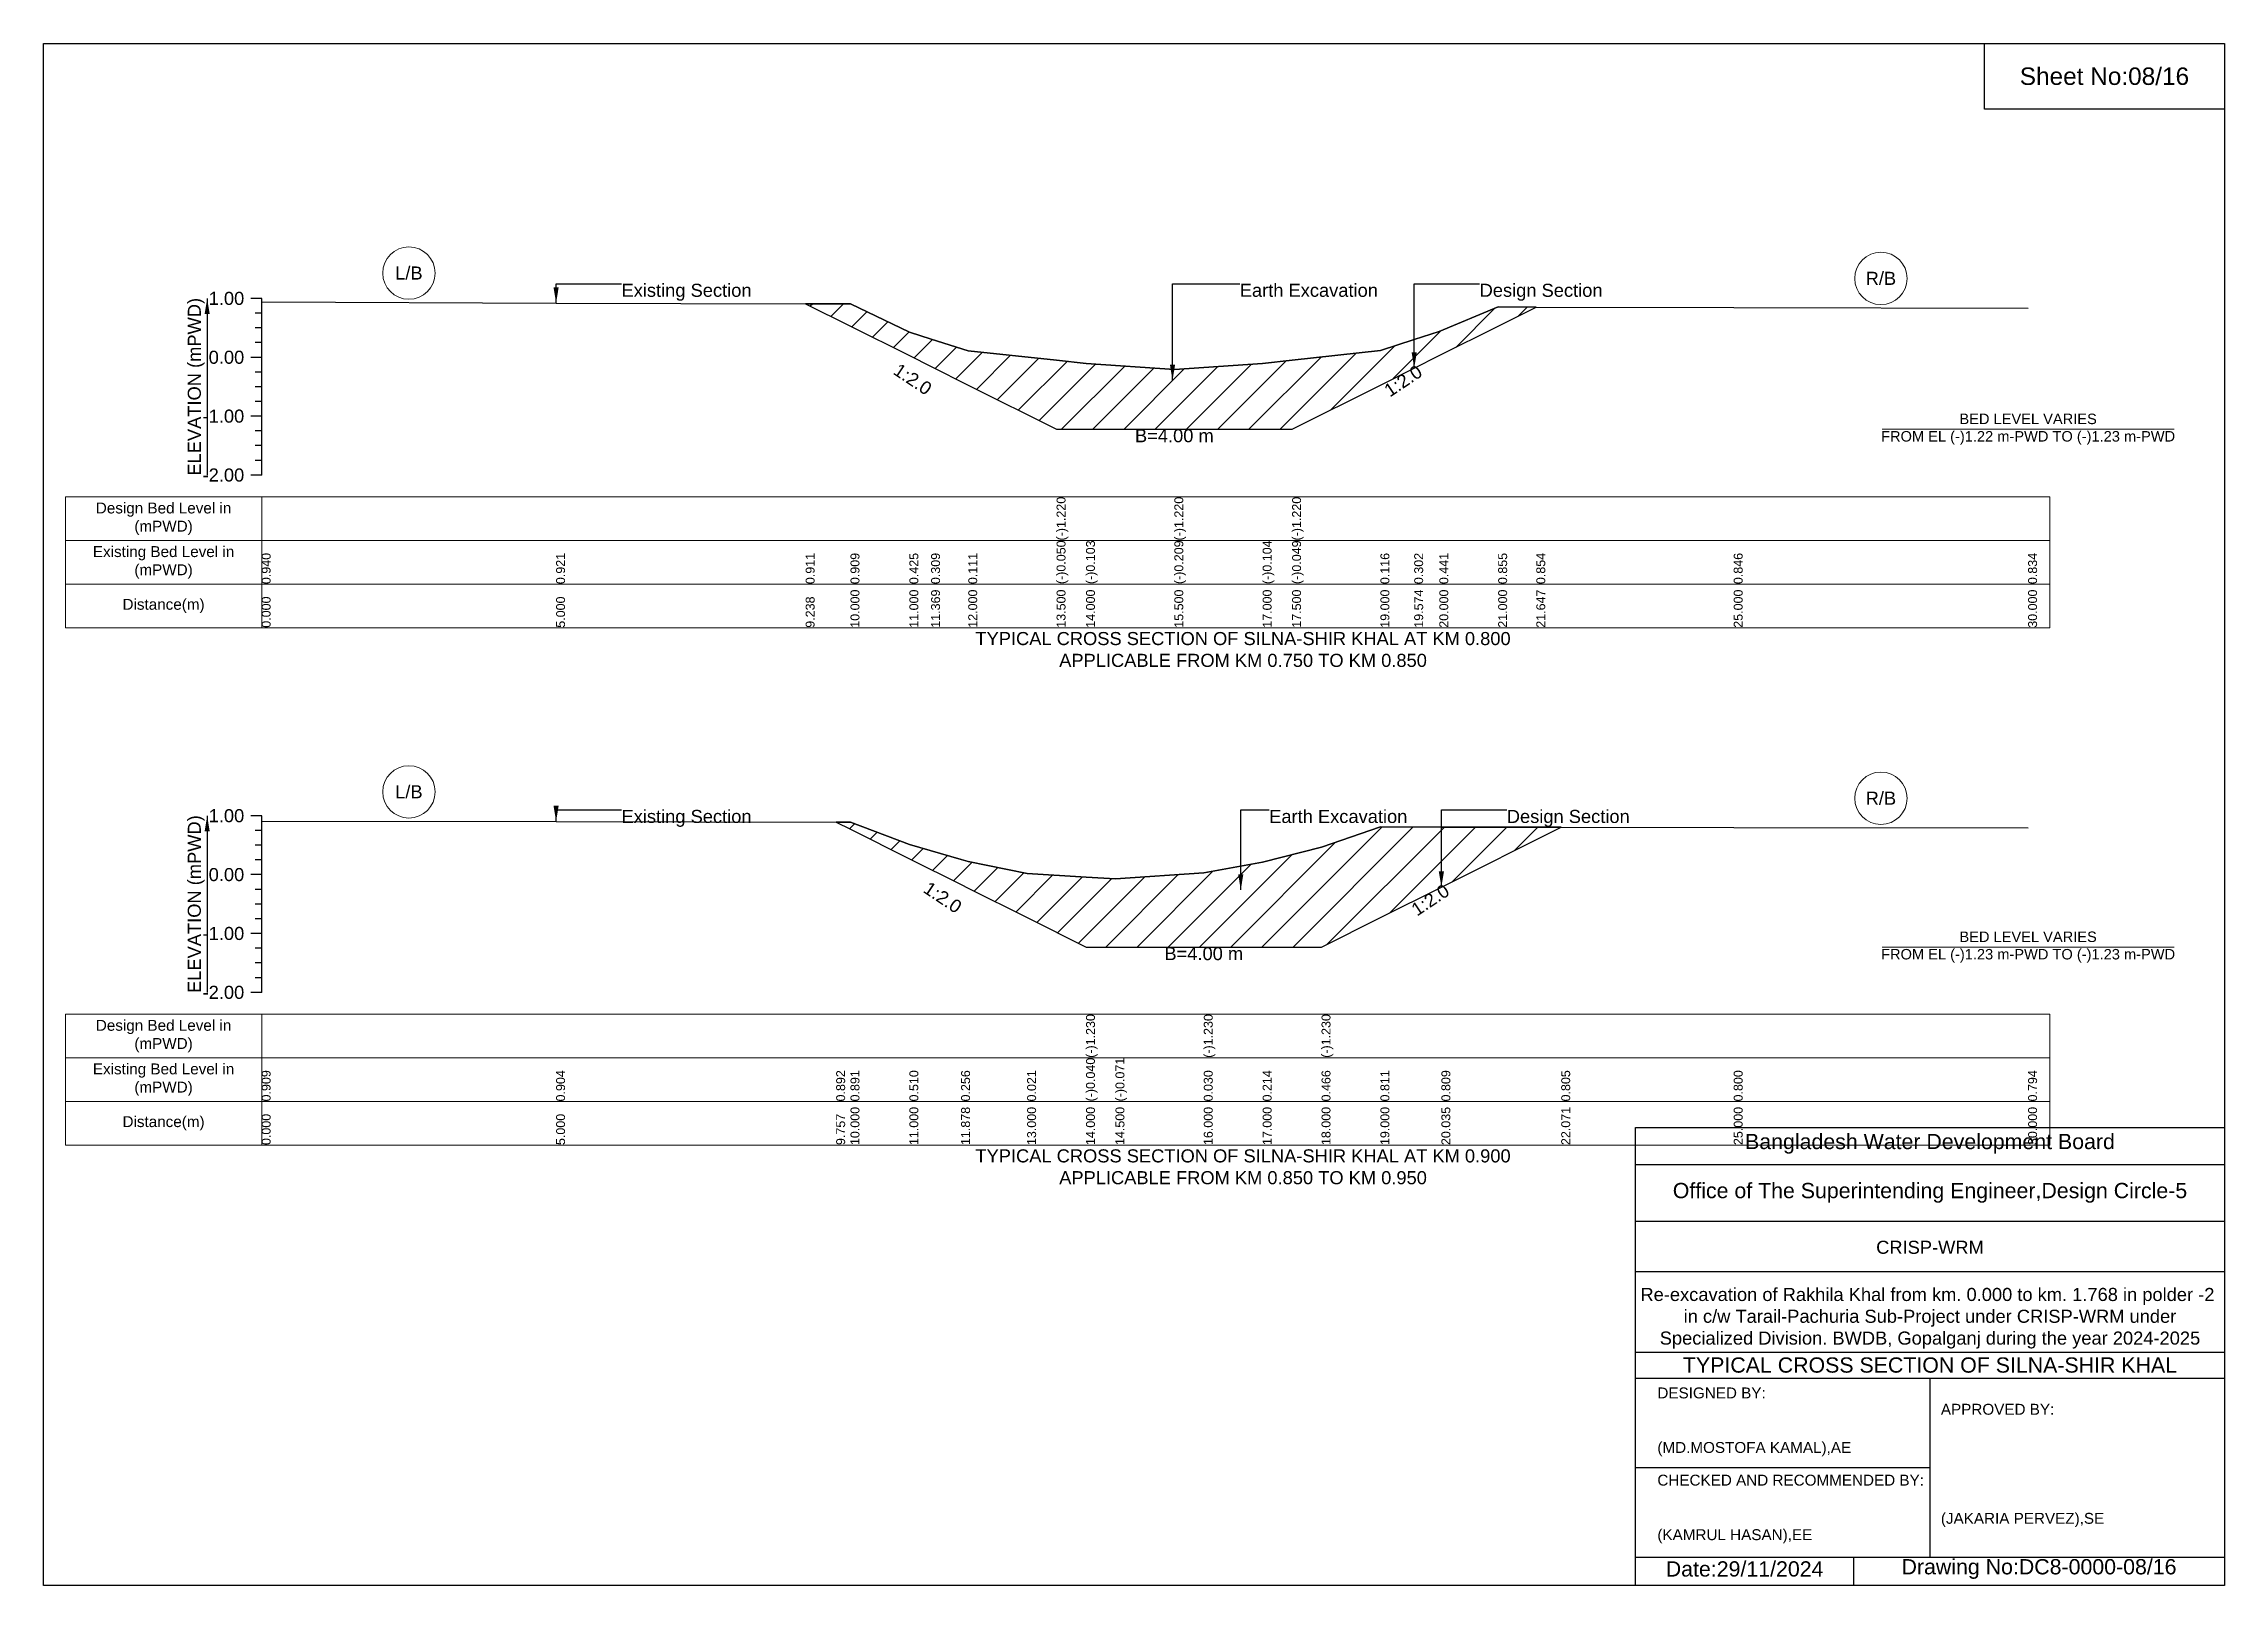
# Model space of a CAD drawing. Header units: inches. Extents: x 91000 to 258000, y -5656 to 0.
# Drawn here: x 170000 to 178000, y -5656 to 0 of the extents above; entities that cross this region are included whole.
import ezdxf

# ---------------------------------------------------------------- set-up
doc = ezdxf.new("R2010")
doc.units = ezdxf.units.IN
doc.header["$LTSCALE"] = 7
doc.header["$MEASUREMENT"] = 0
for name, color, linetype, lineweight in [('Cross section Data Border', 7, 'Continuous', 9), ('Cross Section Labels', 7, 'Continuous', 9), ('Existing_Bed_Level for Xsection', 7, 'Continuous', 25)]:
    doc.layers.add(name, color=color, linetype=linetype, lineweight=lineweight)
doc.styles.get("Standard").update_dxf_attribs({"font": 'arial.ttf'})
doc.dimstyles.get("Standard").update_dxf_attribs({"dimtxt": 0.18, "dimasz": 0.18, "dimexe": 0.18, "dimexo": 0.0625, "dimgap": 0.09, "dimtad": 0, "dimtih": 1, "dimtoh": 1, "dimdec": 4, "dimzin": 0, "dimdsep": 46, "dimtxsty": 'Standard', "dimcen": 0.09, "dimadec": 0, "dimazin": 0, "dimtfac": 1, "dimtdec": 4, "dimtofl": 0, "dimtmove": 0, "dimatfit": 3, "dimfxl": 1, "dimtolj": 1, "dimtzin": 0, "dimarcsym": 0})

msp = doc.modelspace()

# ---------------------------------------------------------------- texts
at = {"attachment_point": 5}
for s, insert, char_height in [('Sheet No:08/16', (177560, -120), 64), ('Bangladesh Water Development Board', (176920, -4036), 56), ('Office of The Superintending Engineer,Design Circle-5', (176920, -4216), 56)]:
    msp.add_mtext(s, dxfattribs=dict(at, insert=insert, char_height=char_height))
for s, insert, char_height, width, attachment_point in [('CRISP-WRM', (176920, -4416), 48, 2240, 5), ('Re-excavation of Rakhila Khal from km. 0.000 to km. 1.768 in polder -2  in c/w Tarail-Pachuria Sub-Project under CRISP-WRM under Specialized Division. BWDB, Gopalganj during the year 2024-2025', (176920, -4676), 48, 2160, 5), ('TYPICAL CROSS SECTION OF SILNA-SHIR KHAL', (176920, -4848), 56, 2240, 5), ('DESIGNED BY:^J^J^J(MD.MOSTOFA KAMAL),AE', (175920, -5056), 40, 1120, 4), ('APPROVED BY:^J^J^J^J^J^J(JAKARIA PERVEZ),SE', (176960, -5216), 40, 1120, 4), ('CHECKED AND RECOMMENDED BY:^J^J^J(KAMRUL HASAN),EE', (175920, -5376), 40, 1120, 4), ('Date:29/11/2024', (176240, -5596), 56, 1120, 5), ('Drawing No:DC8-0000-08/16', (177320, -5596), 56, 1760, 5)]:
    msp.add_mtext(s, dxfattribs=dict(insert=insert, char_height=char_height, width=width, attachment_point=attachment_point))
at = {"layer": 'Cross section Data Border', "char_height": 40, "width": 640, "attachment_point": 5}
for s, insert in [('Design Bed Level in (mPWD)', (170440, -1742.9)), ('Existing Bed Level in (mPWD)', (170440, -1902.9)), ('Distance(m)', (170440, -2062.9)), ('Design Bed Level in (mPWD)', (170440, -3640.7)), ('Existing Bed Level in (mPWD)', (170440, -3800.7)), ('Distance(m)', (170440, -3960.7))]:
    msp.add_mtext(s, dxfattribs=dict(at, insert=insert))
at = {"layer": 'Cross Section Labels'}
for s, insert, char_height, attachment_point in [('L/B', (171340, -841.9), 48, 5), ('Existing Section', (172120, -880.9), 48, 1), ('Earth Excavation', (174388, -880.9), 48, 1), ('Design Section', (175267.9, -880.9), 48, 1), ('R/B', (176740, -861.4), 48, 5), ('BED LEVEL VARIES ^JFROM EL (-)1.22 m-PWD TO (-)1.23 m-PWD', (177280, -1414.4), 38.4, 5), ('B=4.00 m', (174148, -1414.4), 48, 2), ('TYPICAL CROSS SECTION OF SILNA-SHIR KHAL AT KM 0.800^JAPPLICABLE FROM KM 0.750 TO KM 0.850', (174400, -2222.9), 48, 5), ('L/B', (171340, -2744.9), 48, 5), ('R/B', (176740, -2768.5), 48, 5), ('Existing Section', (172120, -2811.1), 48, 1), ('Earth Excavation', (174496, -2811.1), 48, 1), ('Design Section', (175367.6, -2811.1), 48, 1), ('BED LEVEL VARIES ^JFROM EL (-)1.23 m-PWD TO (-)1.23 m-PWD', (177280, -3314.3), 38.4, 5), ('B=4.00 m', (174256, -3314.3), 48, 2), ('TYPICAL CROSS SECTION OF SILNA-SHIR KHAL AT KM 0.900^JAPPLICABLE FROM KM 0.850 TO KM 0.950', (174400, -4120.7), 48, 5)]:
    msp.add_mtext(s, dxfattribs=dict(at, insert=insert, char_height=char_height, attachment_point=attachment_point))
at = {"layer": 'Cross Section Labels', "char_height": 48, "attachment_point": 2}
for insert, rotation in [((173201.7, -1211.2), 326.30993), ((174973.9, -1217.4), 33.69007), ((173311.7, -3112.2), 326.30993), ((175073.6, -3121.5), 33.69007)]:
    msp.add_mtext('1:2.0', dxfattribs=dict(at, insert=insert, rotation=rotation))
at = {"layer": 'Existing_Bed_Level for Xsection', "rotation": 90}
for s, insert, char_height, attachment_point in [('ELEVATION (mPWD)', (170560, -1258.9), 48, 5), ('(-)1.220', (173716, -1822.9), 32.8, 1), ('(-)1.220', (174148, -1822.9), 32.8, 1), ('(-)1.220', (174580, -1822.9), 32.8, 1), ('(-)0.050', (173716, -1982.9), 32.8, 1), ('(-)0.103', (173824, -1982.9), 32.8, 1), ('(-)0.209', (174148, -1982.9), 32.8, 1), ('(-)0.104', (174472, -1982.9), 32.8, 1), ('(-)0.049', (174580, -1982.9), 32.8, 1), ('0.940', (170800, -1982.9), 32.8, 1), ('0.921', (171880, -1982.9), 32.8, 1), ('0.911', (172795.5, -1982.9), 32.8, 1), ('0.909', (172960, -1982.9), 32.8, 1), ('0.425', (173176, -1982.9), 32.8, 1), ('0.309', (173255.7, -1982.9), 32.8, 1), ('0.111', (173392, -1982.9), 32.8, 1), ('0.116', (174904, -1982.9), 32.8, 1), ('0.302', (175027.9, -1982.9), 32.8, 1), ('0.441', (175120, -1982.9), 32.8, 1), ('0.855', (175336, -1982.9), 32.8, 1), ('0.854', (175475.8, -1982.9), 32.8, 1), ('0.846', (176200, -1982.9), 32.8, 1), ('0.834', (177280, -1982.9), 32.8, 1), ('0.000', (170800, -2142.9), 32.8, 1), ('5.000', (171880, -2142.9), 32.8, 1), ('9.238', (172795.5, -2142.9), 32.8, 1), ('10.000', (172960, -2142.9), 32.8, 1), ('11.000', (173176, -2142.9), 32.8, 1), ('11.369', (173255.7, -2142.9), 32.8, 1), ('12.000', (173392, -2142.9), 32.8, 1), ('13.500', (173716, -2142.9), 32.8, 1), ('14.000', (173824, -2142.9), 32.8, 1), ('15.500', (174148, -2142.9), 32.8, 1), ('17.000', (174472, -2142.9), 32.8, 1), ('17.500', (174580, -2142.9), 32.8, 1), ('19.000', (174904, -2142.9), 32.8, 1), ('19.574', (175027.9, -2142.9), 32.8, 1), ('20.000', (175120, -2142.9), 32.8, 1), ('21.000', (175336, -2142.9), 32.8, 1), ('21.647', (175475.8, -2142.9), 32.8, 1), ('25.000', (176200, -2142.9), 32.8, 1), ('30.000', (177280, -2142.9), 32.8, 1), ('ELEVATION (mPWD)', (170560, -3156.7), 48, 5), ('(-)1.230', (173824, -3720.7), 32.8, 1), ('(-)1.230', (174256, -3720.7), 32.8, 1), ('(-)1.230', (174688, -3720.7), 32.8, 1), ('(-)0.040', (173824, -3880.7), 32.8, 1), ('(-)0.071', (173932, -3880.7), 32.8, 1), ('0.909', (170800, -3880.7), 32.8, 1), ('0.904', (171880, -3880.7), 32.8, 1), ('0.892', (172907.5, -3880.7), 32.8, 1), ('0.891', (172960, -3880.7), 32.8, 1), ('0.510', (173176, -3880.7), 32.8, 1), ('0.256', (173365.7, -3880.7), 32.8, 1), ('0.021', (173608, -3880.7), 32.8, 1), ('0.030', (174256, -3880.7), 32.8, 1), ('0.214', (174472, -3880.7), 32.8, 1), ('0.466', (174688, -3880.7), 32.8, 1), ('0.811', (174904, -3880.7), 32.8, 1), ('0.809', (175127.6, -3880.7), 32.8, 1), ('0.805', (175567.3, -3880.7), 32.8, 1), ('0.800', (176200, -3880.7), 32.8, 1), ('0.794', (177280, -3880.7), 32.8, 1), ('10.000', (172960, -4040.7), 32.8, 1), ('11.000', (173176, -4040.7), 32.8, 1), ('11.878', (173365.7, -4040.7), 32.8, 1), ('13.000', (173608, -4040.7), 32.8, 1), ('14.000', (173824, -4040.7), 32.8, 1), ('14.500', (173932, -4040.7), 32.8, 1), ('16.000', (174256, -4040.7), 32.8, 1), ('17.000', (174472, -4040.7), 32.8, 1), ('18.000', (174688, -4040.7), 32.8, 1), ('19.000', (174904, -4040.7), 32.8, 1), ('20.035', (175127.6, -4040.7), 32.8, 1), ('22.071', (175567.3, -4040.7), 32.8, 1), ('25.000', (176200, -4040.7), 32.8, 1), ('30.000', (177280, -4040.7), 32.8, 1), ('0.000', (170800, -4040.7), 32.8, 1), ('5.000', (171880, -4040.7), 32.8, 1), ('9.757', (172907.5, -4040.7), 32.8, 1)]:
    msp.add_mtext(s, dxfattribs=dict(at, insert=insert, char_height=char_height, attachment_point=attachment_point))
at = {"layer": 'Existing_Bed_Level for Xsection', "char_height": 48, "attachment_point": 6}
for s, insert in [('1.00', (170736, -934.9)), ('0.00', (170736, -1150.9)), ('-1.00', (170736, -1366.9)), ('-2.00', (170736, -1582.9)), ('1.00', (170736, -2832.7)), ('0.00', (170736, -3048.7)), ('-1.00', (170736, -3264.7)), ('-2.00', (170736, -3480.7))]:
    msp.add_mtext(s, dxfattribs=dict(at, insert=insert))

# ---------------------------------------------------------------- hatches: boundary and pattern name
at = {"layer": 'Existing_Bed_Level for Xsection'}
h = msp.add_hatch(dxfattribs=at)
h.set_pattern_fill('ANSI31', color=256, scale=648, style=0)
h.paths.add_polyline_path([(172795.5, -954.1), (172960, -1036.4), (173176, -1144.4), (173255.7, -1184.2), (173392, -1252.4), (173716, -1414.4), (173824, -1414.4), (174148, -1414.4), (174472, -1414.4), (174580, -1414.4), (174904, -1252.4), (175027.9, -1190.4), (175120, -1144.4), (175336, -1036.4), (175475.8, -966.5), (175336, -966.2), (175120, -1055.6), (175027.9, -1085.5), (174904, -1125.8), (174580, -1161.4), (174472, -1173.3), (174148, -1196), (173824, -1173.1), (173716, -1161.5), (173392, -1126.9), (173255.7, -1084.1), (173176, -1059.1), (172960, -954.5)])
h = msp.add_hatch(dxfattribs=at)
h.set_pattern_fill('ANSI31', color=256, scale=648, style=0)
h.paths.add_polyline_path([(172907.5, -2856.1), (172960, -2882.3), (173176, -2990.3), (173365.7, -3085.2), (173392, -3098.3), (173608, -3206.3), (173824, -3314.3), (173932, -3314.3), (174256, -3314.3), (174472, -3314.3), (174688, -3314.3), (174904, -3206.3), (175127.6, -3094.5), (175567.3, -2874.7), (175127.6, -2873.9), (174904, -2873.5), (174688, -2948), (174472, -3002.4), (174256, -3042.2), (173932, -3064), (173824, -3057.4), (173608, -3044.1), (173392, -3000.9), (173365.7, -2993.3), (173176, -2938.5), (172960, -2856.2)])

# ---------------------------------------------------------------- linework, layer by layer
for points in [[(170000, 0), (178000, 0), (178000, -5656), (170000, -5656)], [(177120, 0), (178000, 0), (178000, -240), (177120, -240)]]:
    msp.add_lwpolyline(points, close=True)
for points in [[(175840, -5656), (175840, -3976), (178000, -3976)], [(175840, -4112), (178000, -4112)], [(175840, -4320), (178000, -4320)], [(175840, -4504), (178000, -4504)], [(175840, -4800), (178000, -4800)], [(175840, -4896), (178000, -4896)], [(176920, -4896), (176920, -5552)], [(175840, -5224), (176920, -5224)], [(175840, -5552), (178000, -5552)], [(176640, -5552), (176640, -5656)]]:
    msp.add_lwpolyline(points)
at = {"layer": 'Cross section Data Border'}
for points in [[(170080, -1662.9), (177360, -1662.9), (177360, -2142.9), (170080, -2142.9)], [(170080, -3560.7), (177360, -3560.7), (177360, -4040.7), (170080, -4040.7)]]:
    msp.add_lwpolyline(points, close=True, dxfattribs=at)
for points in [[(170800, -1662.9), (170800, -2142.9)], [(170080, -1822.9), (177360, -1822.9)], [(170080, -1982.9), (177360, -1982.9)], [(170800, -3560.7), (170800, -4040.7)], [(170080, -3720.7), (177360, -3720.7)], [(170080, -3880.7), (177360, -3880.7)]]:
    msp.add_lwpolyline(points, dxfattribs=at)
at = {"layer": 'Cross Section Labels'}
for points in [[(176744.2, -1414.4), (177815.8, -1414.4)], [(176744.2, -3314.3), (177815.8, -3314.3)]]:
    msp.add_lwpolyline(points, dxfattribs=at)
for centre in [(171340, -841.9), (176740, -861.4), (171340, -2744.9), (176740, -2768.5)]:
    msp.add_circle(centre, 96, dxfattribs=at)
at = {"layer": 'Existing_Bed_Level for Xsection'}
for points in [[(170800, -934.9), (170760, -934.9)], [(170800, -1582.9), (170800, -1366.9), (170800, -1150.9), (170800, -934.9)], [(170800, -947.8), (171880, -951.9), (172795.5, -954.1), (172960, -954.5), (173176, -1059.1), (173255.7, -1084.1), (173392, -1126.9), (173716, -1161.5), (173716, -1161.5), (173824, -1173.1), (174148, -1196), (174148, -1196), (174472, -1173.3), (174580, -1161.4), (174580, -1161.4), (174904, -1125.8), (175027.9, -1085.5), (175120, -1055.6), (175336, -966.2), (175475.8, -966.5), (176200, -968.1), (177280, -970.7)], [(170800, -988.9), (170776, -988.9)], [(170800, -1042.9), (170776, -1042.9)], [(170800, -1096.9), (170776, -1096.9)], [(170800, -1150.9), (170760, -1150.9)], [(170800, -1204.9), (170776, -1204.9)], [(170800, -1258.9), (170776, -1258.9)], [(170800, -1312.9), (170776, -1312.9)], [(170800, -1366.9), (170760, -1366.9)], [(170800, -1420.9), (170776, -1420.9)], [(170800, -1474.9), (170776, -1474.9)], [(170800, -1582.9), (170760, -1582.9)], [(170800, -1528.9), (170776, -1528.9)], [(170800, -2832.7), (170760, -2832.7)], [(170800, -3480.7), (170800, -3264.7), (170800, -3048.7), (170800, -2832.7)], [(170800, -2852.3), (171880, -2853.4), (172907.5, -2856.1), (172960, -2856.2), (173176, -2938.5), (173365.7, -2993.3), (173392, -3000.9), (173608, -3044.1), (173824, -3057.4), (173824, -3057.4), (173932, -3064), (174256, -3042.2), (174256, -3042.2), (174472, -3002.4), (174688, -2948), (174688, -2948), (174904, -2873.5), (175127.6, -2873.9), (175567.3, -2874.7), (176200, -2875.9), (177280, -2877.2)], [(170800, -2886.7), (170776, -2886.7)], [(170800, -2940.7), (170776, -2940.7)], [(170800, -2994.7), (170776, -2994.7)], [(170800, -3048.7), (170760, -3048.7)], [(170800, -3102.7), (170776, -3102.7)], [(170800, -3156.7), (170776, -3156.7)], [(170800, -3264.7), (170760, -3264.7)], [(170800, -3210.7), (170776, -3210.7)], [(170800, -3318.7), (170776, -3318.7)], [(170800, -3372.7), (170776, -3372.7)], [(170800, -3426.7), (170776, -3426.7)], [(170800, -3480.7), (170760, -3480.7)]]:
    msp.add_lwpolyline(points, dxfattribs=at)
for points in [[(172795.5, -954.1), (172960, -1036.4), (173176, -1144.4), (173255.7, -1184.2), (173392, -1252.4), (173716, -1414.4), (173716, -1414.4), (173824, -1414.4), (174148, -1414.4), (174148, -1414.4), (174472, -1414.4), (174580, -1414.4), (174580, -1414.4), (174904, -1252.4), (175027.9, -1190.4), (175120, -1144.4), (175336, -1036.4), (175475.8, -966.5), (175475.8, -966.5), (175475.8, -966.5), (175336, -966.2), (175120, -1055.6), (175027.9, -1085.5), (174904, -1125.8), (174580, -1161.4), (174580, -1161.4), (174472, -1173.3), (174148, -1196), (174148, -1196), (173824, -1173.1), (173716, -1161.5), (173716, -1161.5), (173392, -1126.9), (173255.7, -1084.1), (173176, -1059.1), (172960, -954.5)], [(172907.5, -2856.1), (172907.5, -2856.1), (172960, -2882.3), (173176, -2990.3), (173365.7, -3085.2), (173392, -3098.3), (173608, -3206.3), (173824, -3314.3), (173824, -3314.3), (173932, -3314.3), (174256, -3314.3), (174256, -3314.3), (174472, -3314.3), (174688, -3314.3), (174688, -3314.3), (174904, -3206.3), (175127.6, -3094.5), (175567.3, -2874.7), (175127.6, -2873.9), (174904, -2873.5), (174688, -2948), (174688, -2948), (174472, -3002.4), (174256, -3042.2), (174256, -3042.2), (173932, -3064), (173824, -3057.4), (173824, -3057.4), (173608, -3044.1), (173392, -3000.9), (173365.7, -2993.3), (173176, -2938.5), (172960, -2856.2), (172907.5, -2856.1)]]:
    msp.add_lwpolyline(points, close=True, dxfattribs=at)

msp.set_redraw_order([(e.dxf.handle, doc.entitydb.next_handle()) for e in msp.query("TEXT MTEXT ATTDEF DIMENSION ARC_DIMENSION")])  # texts and dimensions are drawn at this point

# ---------------------------------------------------------------- leaders
at = {"layer": 'Cross Section Labels', "annotation_type": 0, "has_hookline": 1, "hookline_direction": 0}
for points, text_width in [([(171880, -951.9), (171880, -880.9), (172119.9, -880.9)], 467.2), ([(174141.3, -1235.7), (174141.3, -880.9), (174387.9, -880.9)], 497), ([(175027.9, -1190.4), (175027.9, -880.9), (175267.8, -880.9)], 441.2), ([(171880, -2853.4), (171880, -2811.1), (172119.9, -2811.1)], 467.2), ([(174391.7, -3104.8), (174391.7, -2811.1), (174495.9, -2811.1)], 497), ([(175127.6, -3094.5), (175127.6, -2811.1), (175367.5, -2811.1)], 441.2)]:
    msp.add_leader(points, dimstyle='Standard', override={"dimasz": 57.6}, dxfattribs=dict(at, text_width=text_width))
at = {"layer": 'Existing_Bed_Level for Xsection'}
for points in [[(170600, -934.9), (170600, -1582.9)], [(170600, -2832.7), (170600, -3480.7)]]:
    msp.add_leader(points, dimstyle='Standard', override={"dimasz": 57.6}, dxfattribs=at)

doc.saveas('drawing.dxf')
